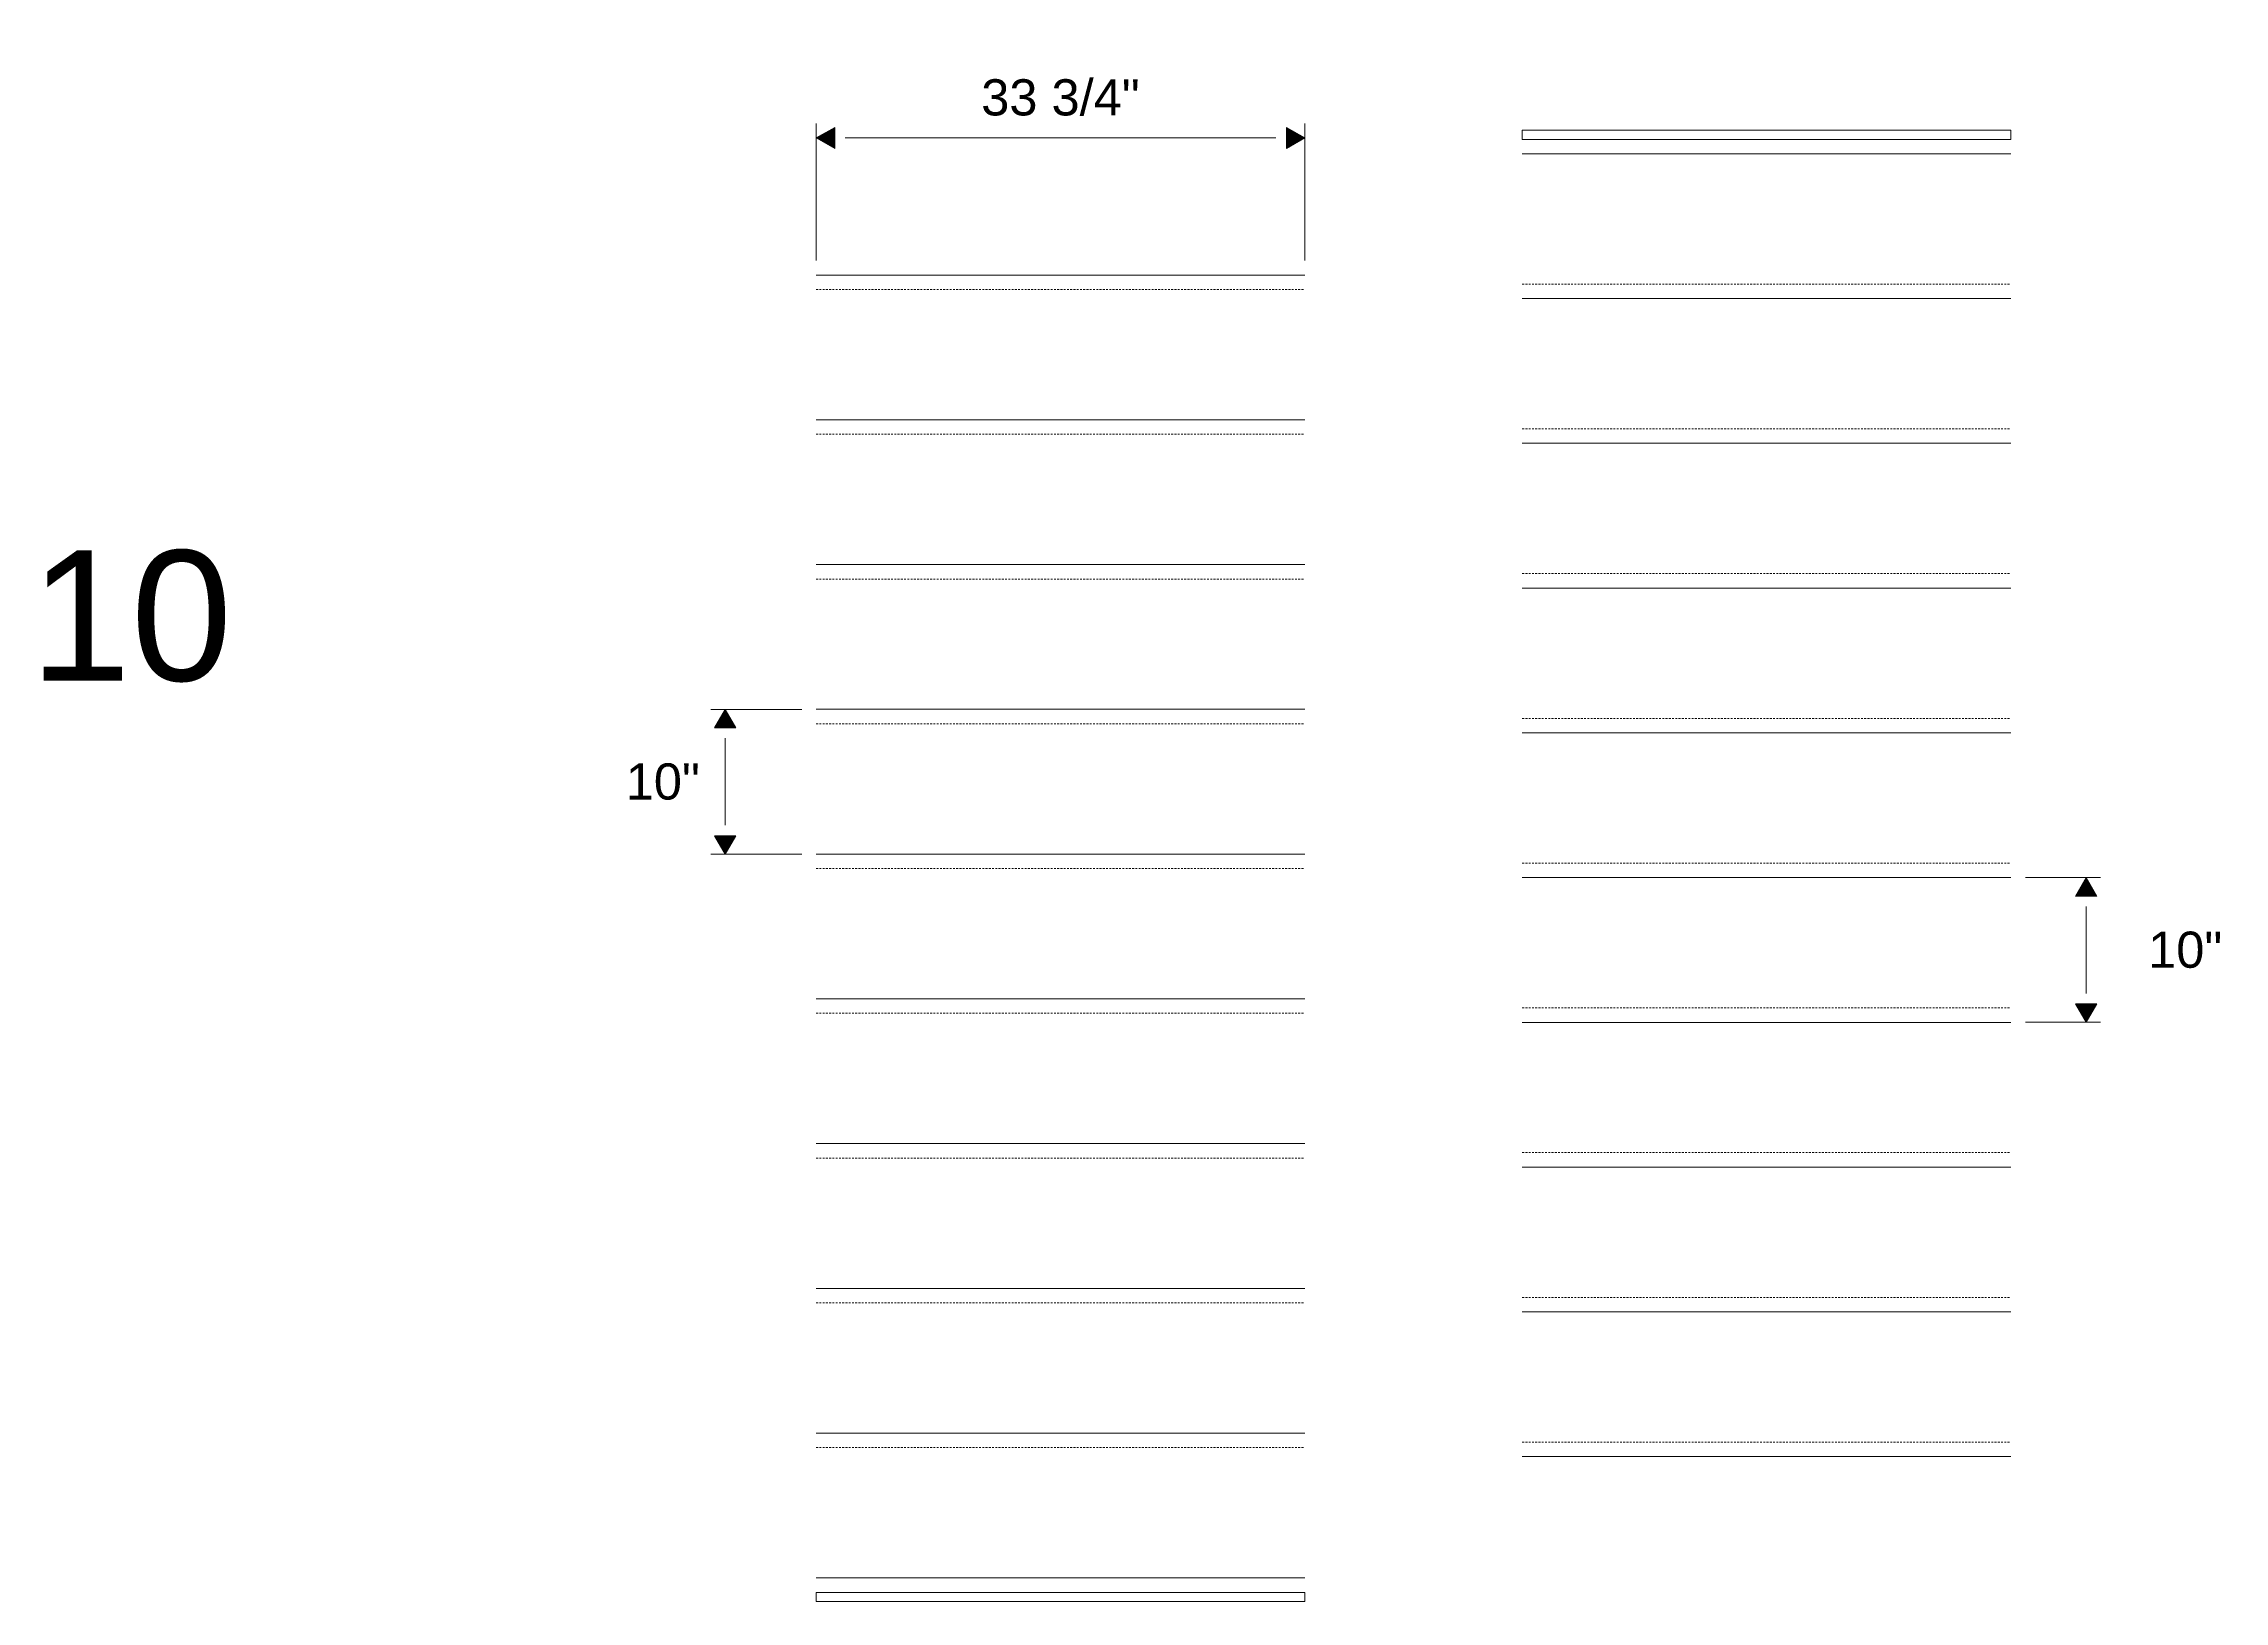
# Model space of a CAD drawing. Header units: inches. Extents: x -20237 to -17371, y 314 to 2010.
# Drawn here: x -20235 to -20084.4, y 1051.1 to 1158.7 of the extents above; entities that cross this region are included whole.
import ezdxf

# ---------------------------------------------------------------- set-up
doc = ezdxf.new("R2010")
doc.units = ezdxf.units.IN
doc.header["$MEASUREMENT"] = 0
doc.header["$PDMODE"] = 35
doc.linetypes.add('HIDDEN2', pattern=[0.1875, 0.125, -0.0625])
for name, color, linetype, lineweight in [('Dimension', 3, 'Continuous', 9), ('Kick', 4, 'Continuous', 9), ('Kick-Hidden', 4, 'HIDDEN2', 9), ('Treads', 1, 'Continuous', 15)]:
    doc.layers.add(name, color=color, linetype=linetype, lineweight=lineweight)
doc.styles.add('9-32 Text', font='arial.ttf', dxfattribs={"height": 0.28125})
doc.styles.add('Dimension and Text', font='arial.ttf', dxfattribs={"height": 0.078125})
doc.dimstyles.new('Jerrod Dimension', dxfattribs={"dimscale": 0, "dimtxt": 0.078125, "dimasz": 0.0625, "dimexe": 0.03125, "dimexo": 0.03125, "dimgap": 0.046875, "dimtad": 1, "dimtih": 1, "dimtoh": 1, "dimdec": 4, "dimzin": 1, "dimdsep": 46, "dimlunit": 5, "dimtxsty": 'Dimension and Text', "dimblk": 'arrow', "dimcen": 2.421875, "dimclrd": 3, "dimclre": 3, "dimclrt": 3, "dimadec": 1, "dimazin": 0, "dimtfac": 1, "dimtdec": 4, "dimtmove": 2, "dimatfit": 3, "dimldrblk": 'arrow', "dimfxl": 1, "dimtfillclr": 256, "dimfrac": 2, "dimlwd": -1, "dimlwe": -1, "dimarcsym": 2})

# ---------------------------------------------------------------- blocks, each defined once
blk = doc.blocks.new('arrow')
at = {"layer": 'Dimension'}
blk.add_hatch(color=0, dxfattribs=at).paths.add_polyline_path([(0, 0), (-0.637, 0.368), (-0.637, -0.368)])
at = {"layer": 'Dimension', "color": 0}
for p, q in [((-0.637, -0.368), (-0.637, 0.368)), ((0, 0), (-0.637, 0.368)), ((-0.637, -0.368), (0, 0))]:
    blk.add_line(p, q, dxfattribs=at)
blk = doc.blocks.new('*D465')
at = {"layer": 'Defpoints', "color": 0}
for p in [(-20187.94, 1112.73), (-20181.65, 1112.73), (-20181.65, 1102.73)]:
    blk.add_point(p, dxfattribs=at)
at = {"layer": 'Dimension', "color": 3}
for p, q in [((-20182.65, 1112.73), (-20188.94, 1112.73)), ((-20187.94, 1104.73), (-20187.94, 1110.73)), ((-20182.65, 1102.73), (-20188.94, 1102.73))]:
    blk.add_line(p, q, dxfattribs=at)
at = {"layer": 'Dimension', "color": 3, "xscale": 2, "yscale": 2, "zscale": 2}
for p, rotation in [((-20187.94, 1112.73), 90), ((-20187.94, 1102.73), 270)]:
    blk.add_blockref('arrow', p, dxfattribs=dict(at, rotation=rotation))
at = {"layer": 'Dimension', "color": 3, "insert": (-20192.25, 1107.73), "char_height": 2.5, "attachment_point": 5, "style": 'Dimension and Text'}
blk.add_mtext('10"', dxfattribs=at)
blk = doc.blocks.new('*D467')
at = {"layer": 'Defpoints', "color": 0}
for p in [(-20099.13, 1101.11), (-20099.13, 1091.11), (-20093.94, 1091.11)]:
    blk.add_point(p, dxfattribs=at)
at = {"layer": 'Dimension', "color": 3}
for p, q in [((-20098.13, 1101.11), (-20092.94, 1101.11)), ((-20093.94, 1099.11), (-20093.94, 1093.11)), ((-20098.13, 1091.11), (-20092.94, 1091.11))]:
    blk.add_line(p, q, dxfattribs=at)
at = {"layer": 'Dimension', "color": 3, "xscale": 2, "yscale": 2, "zscale": 2}
for p, rotation in [((-20093.94, 1101.11), 90), ((-20093.94, 1091.11), 270)]:
    blk.add_blockref('arrow', p, dxfattribs=dict(at, rotation=rotation))
at = {"layer": 'Dimension', "color": 3, "insert": (-20087.09, 1096.11), "char_height": 2.5, "attachment_point": 5, "style": 'Dimension and Text'}
blk.add_mtext('10"', dxfattribs=at)
blk = doc.blocks.new('*D439')
at = {"layer": 'Defpoints', "color": 0}
for p in [(-20181.65, 1152.2), (-20181.65, 1142.73), (-20147.9, 1142.73)]:
    blk.add_point(p, dxfattribs=at)
at = {"layer": 'Treads', "color": 3}
for p, q in [((-20181.65, 1143.73), (-20181.65, 1153.2)), ((-20147.9, 1143.73), (-20147.9, 1153.2)), ((-20149.9, 1152.2), (-20179.65, 1152.2))]:
    blk.add_line(p, q, dxfattribs=at)
at = {"layer": 'Treads', "color": 3, "xscale": 2, "yscale": 2, "zscale": 2, "rotation": 180}
blk.add_blockref('arrow', (-20181.65, 1152.2), dxfattribs=at)
at = {"layer": 'Treads', "color": 3, "xscale": 2, "yscale": 2, "zscale": 2}
blk.add_blockref('arrow', (-20147.9, 1152.2), dxfattribs=at)
at = {"layer": 'Treads', "color": 3, "insert": (-20164.78, 1154.99), "char_height": 2.5, "attachment_point": 5, "style": 'Dimension and Text'}
blk.add_mtext('33 3/4"', dxfattribs=at)

msp = doc.modelspace()

# ---------------------------------------------------------------- linework, layer by layer
at = {"layer": 'Kick'}
for points in [[(-20132.88089, 1152.73231), (-20099.13089, 1152.73231), (-20099.13089, 1152.10731), (-20132.88089, 1152.10731)], [(-20181.65204, 1051.10731), (-20147.90204, 1051.10731), (-20147.90204, 1051.73231), (-20181.65204, 1051.73231)]]:
    msp.add_lwpolyline(points, close=True, dxfattribs=at)
at = {"layer": 'Kick-Hidden'}
for p, q in [((-20132.88089, 1142.10731), (-20099.13089, 1142.10731)), ((-20181.65204, 1141.73231), (-20147.90204, 1141.73231)), ((-20181.65204, 1131.73231), (-20147.90204, 1131.73231)), ((-20132.88089, 1132.10731), (-20099.13089, 1132.10731)), ((-20181.65204, 1121.73231), (-20147.90204, 1121.73231)), ((-20132.88089, 1122.10731), (-20099.13089, 1122.10731)), ((-20181.65204, 1111.73231), (-20147.90204, 1111.73231)), ((-20132.88089, 1112.10731), (-20099.13089, 1112.10731)), ((-20181.65204, 1101.73231), (-20147.90204, 1101.73231)), ((-20132.88089, 1102.10731), (-20099.13089, 1102.10731)), ((-20132.88089, 1092.10731), (-20099.13089, 1092.10731)), ((-20181.65204, 1091.73231), (-20147.90204, 1091.73231)), ((-20181.65204, 1081.73231), (-20147.90204, 1081.73231)), ((-20132.88089, 1082.10731), (-20099.13089, 1082.10731)), ((-20181.65204, 1071.73231), (-20147.90204, 1071.73231)), ((-20132.88089, 1072.10731), (-20099.13089, 1072.10731)), ((-20132.88089, 1062.10731), (-20099.13089, 1062.10731)), ((-20181.65204, 1061.73231), (-20147.90204, 1061.73231))]:
    msp.add_line(p, q, dxfattribs=at)
at = {"layer": 'Treads'}
for p, q in [((-20132.88089, 1151.10731), (-20099.13089, 1151.10731)), ((-20181.65204, 1142.73231), (-20147.90204, 1142.73231)), ((-20132.88089, 1141.10731), (-20099.13089, 1141.10731)), ((-20181.65204, 1132.73231), (-20147.90204, 1132.73231)), ((-20132.88089, 1131.10731), (-20099.13089, 1131.10731)), ((-20181.65204, 1122.73231), (-20147.90204, 1122.73231)), ((-20132.88089, 1121.10731), (-20099.13089, 1121.10731)), ((-20181.65204, 1112.73231), (-20147.90204, 1112.73231)), ((-20132.88089, 1111.10731), (-20099.13089, 1111.10731)), ((-20181.65204, 1102.73231), (-20147.90204, 1102.73231)), ((-20132.88089, 1101.10731), (-20099.13089, 1101.10731)), ((-20181.65204, 1092.73231), (-20147.90204, 1092.73231)), ((-20132.88089, 1091.10731), (-20099.13089, 1091.10731)), ((-20181.65204, 1082.73231), (-20147.90204, 1082.73231)), ((-20132.88089, 1081.10731), (-20099.13089, 1081.10731)), ((-20181.65204, 1072.73231), (-20147.90204, 1072.73231)), ((-20132.88089, 1071.10731), (-20099.13089, 1071.10731)), ((-20181.65204, 1062.73231), (-20147.90204, 1062.73231)), ((-20132.88089, 1061.10731), (-20099.13089, 1061.10731)), ((-20181.65204, 1052.73231), (-20147.90204, 1052.73231))]:
    msp.add_line(p, q, dxfattribs=at)

# ---------------------------------------------------------------- texts
at = {"layer": 'Kick', "insert": (-20235.97704, 1123.70703), "char_height": 9, "width": 15.8788972, "attachment_point": 1, "style": '9-32 Text'}
msp.add_mtext('10', dxfattribs=at)

# ---------------------------------------------------------------- dimensions: what is measured, and where the dimension line sits
at = {"layer": 'Dimension'}
for base, p1, p2, picture, middle in [((-20187.94449, 1112.73231), (-20181.65204, 1102.73231), (-20181.65204, 1112.73231), '*D465', (-20192.24736, 1107.73231)), ((-20093.94183, 1091.10731), (-20099.13089, 1101.10731), (-20099.13089, 1091.10731), '*D467', (-20087.0861, 1096.10731))]:
    dim = msp.add_linear_dim(base=base, p1=p1, p2=p2, angle=90, dimstyle='Jerrod Dimension', override={"dimpost": '"'}, dxfattribs=at)
    dim.commit()
    dim.dimension.update_dxf_attribs({"geometry": picture, "text_midpoint": middle})
at = {"layer": 'Treads'}
dim = msp.add_linear_dim(base=(-20181.65204, 1152.19889), p1=(-20147.90204, 1142.73231), p2=(-20181.65204, 1142.73231), dimstyle='Jerrod Dimension', override={"dimpost": '"'}, dxfattribs=at)
dim.commit()
dim.dimension.update_dxf_attribs({"geometry": '*D439', "text_midpoint": (-20164.77704, 1154.99238)})

doc.saveas('drawing.dxf')
